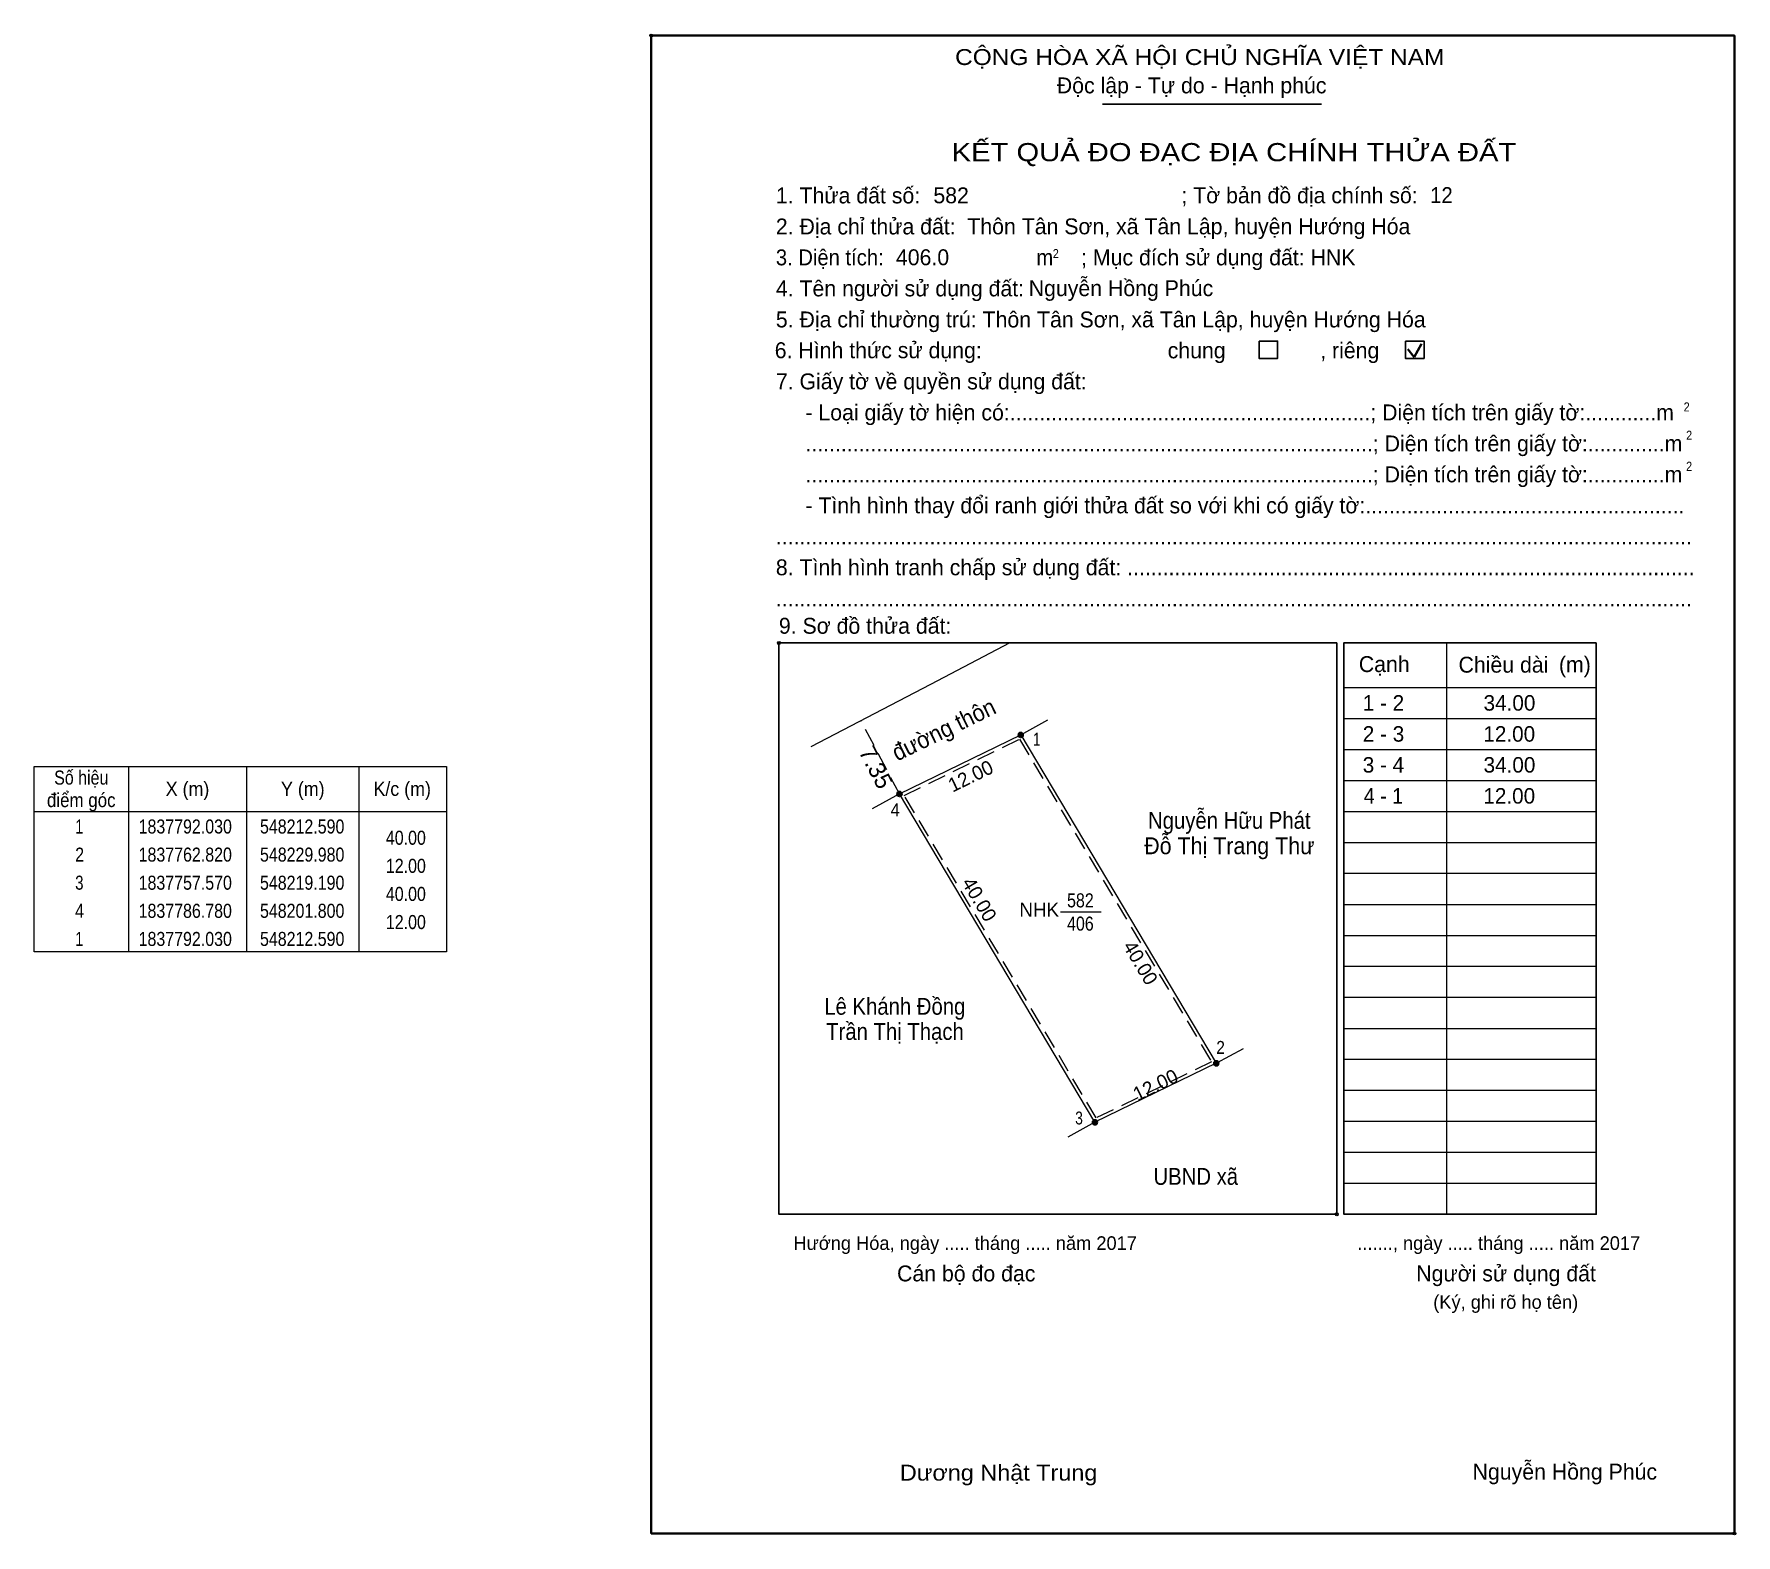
# Model space of a CAD drawing. Header units: metres. Extents: x 548125 to 548825, y 1837706 to 1837854.
# Drawn here: x 548124.8 to 548276.2, y 1837720.9 to 1837854.4 of the extents above; entities that cross this region are included whole.
import ezdxf
from ezdxf.enums import TextEntityAlignment as Align

# ---------------------------------------------------------------- set-up
doc = ezdxf.new("R2010")
doc.units = ezdxf.units.M
doc.header["$LTSCALE"] = 0.54
doc.header["$PDMODE"] = 32
doc.header["$PDSIZE"] = 0.27
doc.linetypes.add('MEDIUM_DASHED', pattern=[4.5, 3, -1.5])
for name, color, linetype, lineweight in [('1', 7, 'Continuous', 13), ('10', 7, 'Continuous', 13), ('11', 7, 'Continuous', 25), ('2', 7, 'Continuous', 35), ('27', 7, 'Continuous', 13), ('50', 7, 'Continuous', 25), ('63', 7, 'Continuous', 13)]:
    doc.layers.add(name, color=color, linetype=linetype, lineweight=lineweight)
for name, color, linetype in [('36', 7, 'Continuous'), ('48', 7, 'Continuous'), ('52', 7, 'Continuous'), ('6', 7, 'Continuous'), ('9', 7, 'Continuous')]:
    doc.layers.add(name, color=color, linetype=linetype)

msp = doc.modelspace()

# ---------------------------------------------------------------- texts
at = {"layer": '1'}
for s, height, width, p in [('CỘNG HÒA XÃ HỘI CHỦ NGHĨA VIỆT NAM', 1.415, 1.15, (548206.75, 1837851.62)), ('3. Diện tích:', 1.415, 0.95, (548190.81, 1837833.8)), ('m', 1.415, 0.95, (548213.98, 1837833.8)), ('2', 0.8086, 0.9, (548215.44, 1837834.44)), ('2', 0.8086, 0.9, (548271.55, 1837820.8)), ('2', 0.8086, 0.9, (548271.77, 1837818.28)), ('2', 0.8086, 0.9, (548271.77, 1837815.52)), ('Dương Nhật Trung', 1.415, 1.1, (548201.84, 1837725.7))]:
    msp.add_text(s, height=height, dxfattribs=dict(at, width=width)).set_placement(p)
for s, height, p in [('Độc lập - Tự do - Hạnh phúc', 1.415, (548215.8, 1837849.1)), ('1. Thửa đất số:', 1.415, (548190.81, 1837839.31)), ('; Tờ bản đồ địa chính số:', 1.415, (548226.88, 1837839.32)), ('2. Địa chỉ thửa đất:', 1.415, (548190.81, 1837836.55)), ('; Mục đích sử dụng đất: HNK', 1.415, (548217.96, 1837833.8)), ('4. Tên người sử dụng đất:', 1.415, (548190.81, 1837831.04)), ('5. Địa chỉ thường trú: Thôn Tân Sơn, xã Tân Lập, huyện Hướng Hóa', 1.415, (548190.81, 1837828.28)), ('chung                , riêng', 1.415, (548225.66, 1837825.53)), ('7. Giấy tờ về quyền sử dụng đất:', 1.415, (548190.81, 1837822.77)), ('     - Loại giấy tờ hiện có:.............................................................; Diện tích trên giấy tờ:............m', 1.415, (548190.81, 1837820.01)), ('     ................................................................................................; Diện tích trên giấy tờ:.............m', 1.415, (548190.81, 1837817.25)), ('     ................................................................................................; Diện tích trên giấy tờ:.............m', 1.415, (548190.81, 1837814.5)), ('     - Tình hình thay đổi ranh giới thửa đất so với khi có giấy tờ:......................................................', 1.415, (548190.81, 1837811.74)), ('...........................................................................................................................................................', 1.415, (548190.81, 1837808.98)), ('8. Tình hình tranh chấp sử dụng đất: ................................................................................................', 1.415, (548190.81, 1837806.23)), ('...........................................................................................................................................................', 1.415, (548190.81, 1837803.47)), ('9. Sơ đồ thửa đất:', 1.415, (548191.08, 1837801.03)), ('Cạnh', 1.415, (548242.66, 1837797.62)), ('Chiều dài', 1.415, (548251.53, 1837797.57)), ('(m)', 1.415, (548260.46, 1837797.59)), ('Hướng Hóa, ngày ..... tháng ..... năm 2017', 1.213, (548192.37, 1837746.22)), ('......., ngày ..... tháng ..... năm 2017', 1.213, (548242.53, 1837746.22)), ('Cán bộ đo đạc', 1.415, (548201.59, 1837743.42)), ('Người sử dụng đất', 1.415, (548247.77, 1837743.42)), ('(Ký, ghi rõ họ tên)', 1.213, (548249.28, 1837740.98))]:
    msp.add_text(s, height=height, dxfattribs=at).set_placement(p)
for s, height, width, p in [('KẾT QUẢ ĐO ĐẠC ĐỊA CHÍNH THỬA ĐẤT', 1.617, 1.2, (548231.555, 1837843.06)), ('582', 1.25, 0.85, (548217.895, 1837776.69)), ('406', 1.25, 0.85, (548217.895, 1837774.62))]:
    msp.add_text(s, height=height, dxfattribs=dict(at, width=width)).set_placement(p, align=Align.CENTER)
msp.add_text('NHK', height=1.25, dxfattribs=at).set_placement((548214.235, 1837775.86), align=Align.CENTER)
at = {"layer": '10', "width": 0.95}
msp.add_text('đường thôn', height=1.5, rotation=25.946, dxfattribs=at).set_placement((548201.6, 1837789.66))
at = {"layer": '10'}
msp.add_text('7.35', height=1.5, rotation=297.665, dxfattribs=at).set_placement((548198.14, 1837790.53))
at = {"layer": '36'}
for s, width, p in [('Nguyễn Hữu Phát', 0.9, (548231.14, 1837783.68)), ('Đỗ Thị Trang Thư', 0.95, (548231.145, 1837781.42)), ('Lê Khánh Đồng', 0.9, (548201.39, 1837767.14)), ('Trần Thị Thạch', 0.9, (548201.405, 1837764.9)), ('UBND xã', 0.9, (548228.16, 1837752.01))]:
    msp.add_text(s, height=1.5, dxfattribs=dict(at, width=width)).set_placement(p, align=Align.CENTER)
at = {"layer": '48'}
msp.add_text('6. Hình thức sử dụng:', height=1.415, dxfattribs=at).set_placement((548190.71, 1837825.54))
at = {"layer": '52'}
for s, p in [('1 - 2', (548244.85, 1837794.19)), ('34.00', (548256.06, 1837794.19)), ('2 - 3', (548244.855, 1837791.43)), ('12.00', (548256.04, 1837791.43)), ('3 - 4', (548244.85, 1837788.68)), ('34.00', (548256.06, 1837788.68)), ('12.00', (548256.04, 1837785.92))]:
    msp.add_text(s, height=1.378, dxfattribs=at).set_placement(p, align=Align.CENTER)
at = {"layer": '52', "width": 0.95}
msp.add_text('4 - 1', height=1.378, dxfattribs=at).set_placement((548244.85, 1837785.92), align=Align.CENTER)
at = {"layer": '6'}
for s, p in [('582', (548204.82, 1837839.32)), ('Thôn Tân Sơn, xã Tân Lập, huyện Hướng Hóa', (548207.84, 1837836.56)), ('406.0', (548201.49, 1837833.81)), ('Nguyễn Hồng Phúc', (548213.3, 1837831.06)), ('Nguyễn Hồng Phúc', (548252.78, 1837725.79))]:
    msp.add_text(s, height=1.415, dxfattribs=at).set_placement(p)
at = {"layer": '6', "width": 0.95}
msp.add_text('12', height=1.415, dxfattribs=at).set_placement((548249.01, 1837839.34))
at = {"layer": '63'}
for s, rotation, p in [('12.00', 25.946, (548208.4066, 1837787.8077)), ('40.00', 300.767, (548208.3764, 1837777.0847)), ('40.00', 300.767, (548222.7064, 1837771.4447)), ('12.00', 25.946, (548224.8466, 1837760.3277))]:
    msp.add_text(s, height=1.25, rotation=rotation, dxfattribs=at).set_placement(p, align=Align.CENTER)
for s, width, p in [('Số hiệu', 0.85, (548129.03, 1837787.61)), ('X (m)', 0.95, (548138.48, 1837786.61)), ('Y (m)', 0.95, (548148.735, 1837786.61)), ('K/c (m)', 0.95, (548157.575, 1837786.61)), ('điểm góc', 0.9, (548129.03, 1837785.61)), (' 1', 0.75, (548128.68, 1837783.26)), ('1837792.030', 0.85, (548138.28, 1837783.26)), ('548212.590', 0.85, (548148.68, 1837783.26)), (' 2', 0.85, (548128.685, 1837780.76)), ('1837762.820', 0.85, (548138.28, 1837780.76)), ('548229.980', 0.85, (548148.68, 1837780.76)), (' 3', 0.8, (548128.675, 1837778.26)), ('1837757.570', 0.85, (548138.28, 1837778.26)), ('548219.190', 0.85, (548148.68, 1837778.26)), (' 4', 0.85, (548128.68, 1837775.76)), ('1837786.780', 0.85, (548138.28, 1837775.76)), ('548201.800', 0.85, (548148.68, 1837775.76)), (' 1', 0.75, (548128.68, 1837773.26)), ('1837792.030', 0.85, (548138.28, 1837773.26)), ('548212.590', 0.85, (548148.68, 1837773.26))]:
    msp.add_text(s, height=1.25, dxfattribs=dict(at, width=width)).set_placement(p, align=Align.CENTER)
at = {"layer": '63', "width": 0.85}
for s, p in [('40.00', (548159.68, 1837782.26)), ('12.00', (548159.68, 1837779.76)), ('40.00', (548159.68, 1837777.26)), ('12.00', (548159.68, 1837774.76))]:
    msp.add_text(s, height=1.25, dxfattribs=at).set_placement(p, align=Align.RIGHT)
at = {"layer": '9'}
for s, width, p in [('1', 0.75, (548214.015, 1837791.07)), ('4', 0.95, (548201.42, 1837784.79)), ('2', 0.9, (548230.365, 1837763.66)), ('3', 0.8, (548217.775, 1837757.38))]:
    msp.add_text(s, height=1.149, dxfattribs=dict(at, width=width)).set_placement(p, align=Align.CENTER)

# ---------------------------------------------------------------- hatches: boundary and pattern name
at = {"layer": '11'}
for points in [[(548212.8197, 1837792.03, 1), (548212.3603, 1837792.03, 1)], [(548202.0297, 1837786.78, 1), (548201.5703, 1837786.78, 1)], [(548230.2097, 1837762.82, 1), (548229.7503, 1837762.82, 1)], [(548219.4197, 1837757.57, 1), (548218.9603, 1837757.57, 1)], [(548219.4197, 1837757.57, 1), (548218.9603, 1837757.57, 1)]]:
    msp.add_hatch(color=256, dxfattribs=at).paths.add_polyline_path(points)

# ---------------------------------------------------------------- linework, layer by layer
at = {"layer": '1', "lineweight": 25}
for p, q in [((548219.85, 1837848.13), (548239.33, 1837848.13)), ((548263.78, 1837749.39), (548263.78, 1837800.23))]:
    msp.add_line(p, q, dxfattribs=at)
at = {"layer": '1', "lineweight": 35}
for p, q in [((548247.02, 1837826.35), (548247.57, 1837825.64)), ((548247.57, 1837825.64), (548248.23, 1837826.83))]:
    msp.add_line(p, q, dxfattribs=at)
at = {"layer": '1'}
for p, q in [((548250.46, 1837800.23), (548250.46, 1837749.39)), ((548241.34, 1837796.26), (548256.77, 1837796.26)), ((548256.77, 1837796.26), (548263.78, 1837796.26)), ((548241.34, 1837793.5), (548256.77, 1837793.5)), ((548256.77, 1837793.5), (548263.78, 1837793.5)), ((548241.34, 1837790.74), (548256.77, 1837790.74)), ((548256.77, 1837790.74), (548263.78, 1837790.74)), ((548241.34, 1837787.99), (548256.77, 1837787.99)), ((548256.77, 1837787.99), (548263.78, 1837787.99)), ((548241.34, 1837785.23), (548256.77, 1837785.23)), ((548256.77, 1837785.23), (548263.78, 1837785.23)), ((548241.34, 1837782.47), (548256.77, 1837782.47)), ((548256.77, 1837782.47), (548263.78, 1837782.47)), ((548241.34, 1837779.72), (548256.77, 1837779.72)), ((548256.77, 1837779.72), (548263.78, 1837779.72)), ((548241.34, 1837776.96), (548256.77, 1837776.96)), ((548256.77, 1837776.96), (548263.78, 1837776.96)), ((548241.34, 1837774.2), (548256.77, 1837774.2)), ((548256.77, 1837774.2), (548263.78, 1837774.2)), ((548241.34, 1837771.45), (548256.77, 1837771.45)), ((548256.77, 1837771.45), (548263.78, 1837771.45)), ((548241.34, 1837768.69), (548256.77, 1837768.69)), ((548256.77, 1837768.69), (548263.78, 1837768.69)), ((548241.34, 1837765.93), (548256.77, 1837765.93)), ((548256.77, 1837765.93), (548263.78, 1837765.93)), ((548241.34, 1837763.18), (548256.77, 1837763.18)), ((548256.77, 1837763.18), (548263.78, 1837763.18)), ((548241.34, 1837760.42), (548256.77, 1837760.42)), ((548256.77, 1837760.42), (548263.78, 1837760.42)), ((548241.34, 1837757.66), (548256.77, 1837757.66)), ((548256.77, 1837757.66), (548263.78, 1837757.66)), ((548241.34, 1837754.91), (548256.77, 1837754.91)), ((548256.77, 1837754.91), (548263.78, 1837754.91)), ((548241.34, 1837752.15), (548256.77, 1837752.15)), ((548256.77, 1837752.15), (548263.78, 1837752.15))]:
    msp.add_line(p, q, dxfattribs=at)
at = {"layer": '1', "lineweight": 25}
for points in [[(548240.42, 1837749.39), (548191.08, 1837749.39), (548191.08, 1837800.21), (548240.42, 1837800.21)], [(548240.42, 1837800.21), (548240.7, 1837800.21), (548240.7, 1837749.39), (548240.42, 1837749.39)], [(548263.78, 1837800.23), (548241.34, 1837800.23), (548241.34, 1837749.39), (548263.78, 1837749.39), (548263.78, 1837749.89)]]:
    msp.add_lwpolyline(points, dxfattribs=at)
at = {"layer": '1'}
msp.add_lwpolyline([(548212.59, 1837792.03), (548229.98, 1837762.82), (548219.19, 1837757.57), (548201.8, 1837786.78)], close=True, dxfattribs=at)
for p in [(548179.73, 1837854.24), (548191.08, 1837800.21), (548240.7, 1837749.39), (548276.07, 1837721)]:
    msp.add_point(p, dxfattribs=at)
at = {"layer": '10'}
for p, q in [((548211.62, 1837800.21), (548204.56, 1837796.51)), ((548204.56, 1837796.51), (548193.92, 1837790.96))]:
    msp.add_line(p, q, dxfattribs=at)
at = {"layer": '10', "linetype": 'MEDIUM_DASHED'}
msp.add_line((548201.8, 1837786.78), (548198.39, 1837793.29), dxfattribs=at)
at = {"layer": '10'}
msp.add_lwpolyline([(548219.19, 1837757.57), (548201.8, 1837786.78), (548212.59, 1837792.03), (548229.98, 1837762.82)], close=True, dxfattribs=at)
at = {"layer": '10', "linetype": 'MEDIUM_DASHED'}
msp.add_lwpolyline([(548219.31, 1837757.96), (548202.22, 1837786.65), (548212.47, 1837791.64), (548229.56, 1837762.95)], close=True, dxfattribs=at)
at = {"layer": '11'}
for centre in [(548212.59, 1837792.03), (548201.8, 1837786.78), (548229.98, 1837762.82), (548219.19, 1837757.57), (548219.19, 1837757.57)]:
    msp.add_circle(centre, 0.2297, dxfattribs=at)
at = {"layer": '2'}
msp.add_lwpolyline([(548179.73, 1837854.24), (548276.07, 1837854.24), (548276.07, 1837721), (548179.73, 1837721)], close=True, dxfattribs=at)
at = {"layer": '27'}
for p, q in [((548212.59, 1837792.03), (548215.01, 1837793.36)), ((548201.8, 1837786.78), (548199.38, 1837785.45)), ((548229.98, 1837762.82), (548232.4, 1837764.15)), ((548219.19, 1837757.57), (548216.77, 1837756.24))]:
    msp.add_line(p, q, dxfattribs=at)
at = {"layer": '50'}
for points in [[(548233.79, 1837827.06), (548235.44, 1837827.06), (548235.44, 1837825.52), (548233.79, 1837825.52)], [(548246.8, 1837827.06), (548248.46, 1837827.06), (548248.46, 1837825.52), (548246.8, 1837825.52)]]:
    msp.add_lwpolyline(points, close=True, dxfattribs=at)
at = {"layer": '63'}
for p, q in [((548133.23, 1837789.23), (548133.23, 1837772.73)), ((548143.73, 1837789.23), (548143.73, 1837772.73)), ((548153.73, 1837789.23), (548153.73, 1837772.73)), ((548124.83, 1837785.23), (548161.53, 1837785.23)), ((548216.13, 1837776.28), (548219.74, 1837776.28))]:
    msp.add_line(p, q, dxfattribs=at)
msp.add_lwpolyline([(548124.83, 1837789.23), (548161.53, 1837789.23), (548161.53, 1837772.73), (548124.83, 1837772.73)], close=True, dxfattribs=at)

msp.set_redraw_order([(e.dxf.handle, doc.entitydb.next_handle()) for e in msp.query("TEXT MTEXT ATTDEF DIMENSION ARC_DIMENSION")])  # texts and dimensions are drawn at this point

doc.saveas('drawing.dxf')
